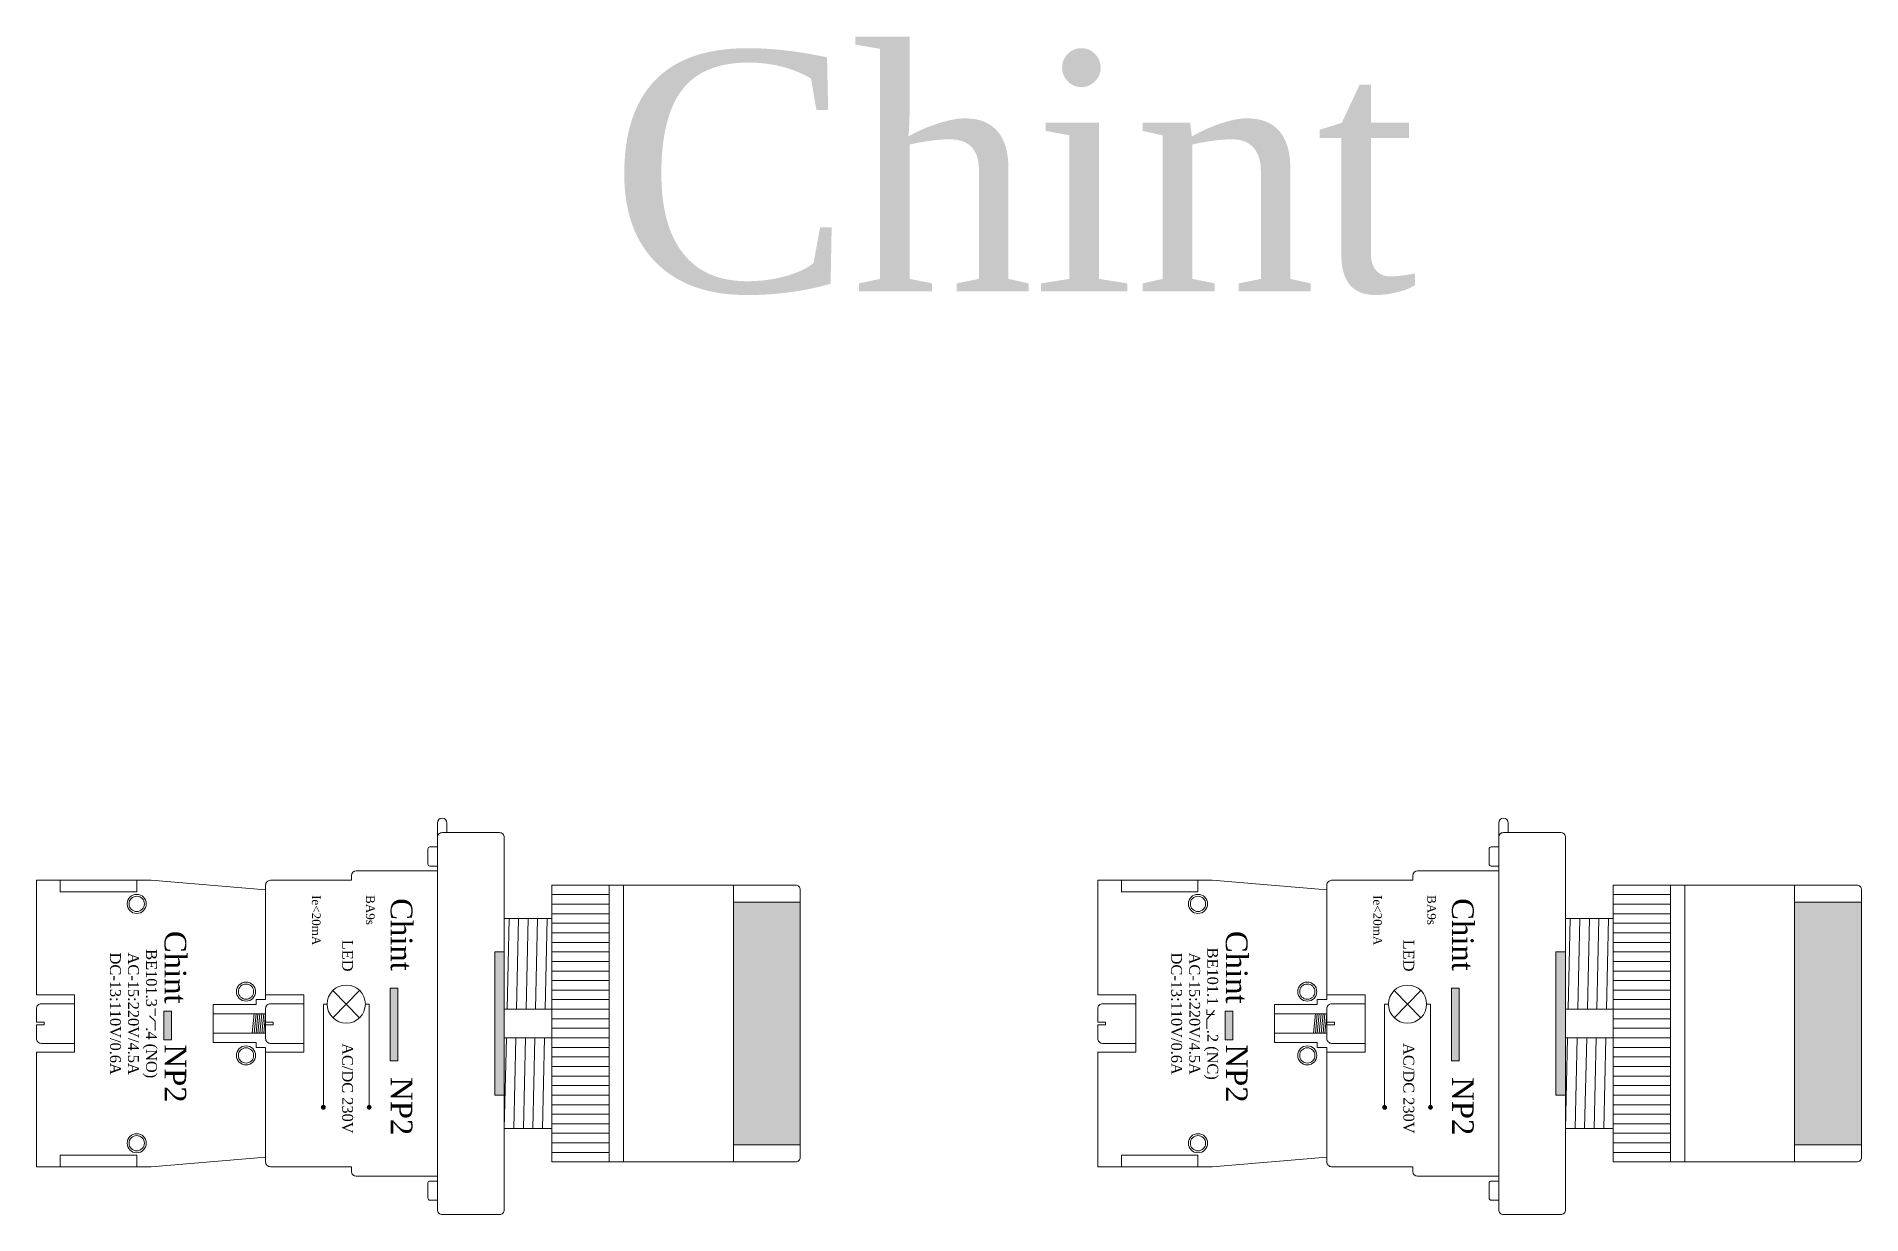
# Model space of a CAD drawing. Header units: millimetres. Extents: x 27 to 1256, y 71 to 472.
# Drawn here: x 794.7 to 985.9, y 165.6 to 289 of the extents above; entities that cross this region are included whole.
import ezdxf

# ---------------------------------------------------------------- set-up
doc = ezdxf.new("R2010")
doc.units = ezdxf.units.MM
doc.layers.add('1-EMC-ACESS', color=4, linetype='Continuous')
doc.styles.add('ARIAL', font='arial.ttf')

msp = doc.modelspace()

# ---------------------------------------------------------------- texts
at = {"layer": '1-EMC-ACESS', "color": 1, "linetype": 'ByBlock', "lineweight": -2, "insert": (896.99, 287.45), "char_height": 25.2, "width": 385.9629, "attachment_point": 2, "style": 'ARIAL'}
msp.add_mtext('{\\fTimes New Roman|b0|i0|c0|p18;\\C7;Chint}', dxfattribs=at)

# ---------------------------------------------------------------- blocks, each defined once
blk = doc.blocks.new('NBC')
at = {"lineweight": 9}
h = blk.add_hatch(color=7, dxfattribs=at)
h.set_gradient(color1=(40, 242, 13), color2=(36, 223, 12), one_color=1, tint=0.46, name='HEMISPHERICAL')
h.paths.add_polyline_path([(88946.93, 43556.44), (88953.93, 43556.44), (88953.93, 43531.04), (88946.93, 43531.04)])
h = blk.add_hatch(color=7, dxfattribs=at)
h.set_gradient(color1=(255, 255, 255), color2=(237, 237, 237), one_color=1, tint=0.93, name='INVCYLINDER')
h.paths.add_polyline_path([(88921.93, 43536.24), (88922.93, 43536.24), (88922.93, 43551.24), (88921.93, 43551.24)])
h = blk.add_hatch(color=7, dxfattribs=at)
h.set_gradient(color1=(255, 255, 255), color2=(237, 237, 237), one_color=1, tint=0.93, name='INVCYLINDER')
h.paths.add_polyline_path([(88910.97, 43547.46), (88910.97, 43539.83), (88911.77, 43539.83), (88911.77, 43547.46)])
h = blk.add_hatch(color=7, dxfattribs=at)
h.set_gradient(color1=(255, 255, 255), color2=(237, 237, 237), one_color=1, tint=0.93, name='INVCYLINDER')
h.paths.add_polyline_path([(88887.28, 43545.03), (88887.28, 43542.03), (88888.08, 43542.03), (88888.08, 43545.03)])
h = blk.add_hatch(color=7, dxfattribs=at)
h.set_gradient(color1=(255, 255, 255), one_color=1, tint=1, name='INVCYLINDER')
edge = h.paths.add_edge_path()
edge.add_arc((88903.98, 43534.96), 0.2, 0, 360)
h = blk.add_hatch(color=7, dxfattribs=at)
h.set_gradient(color1=(255, 255, 255), one_color=1, tint=1, name='INVCYLINDER')
edge = h.paths.add_edge_path()
edge.add_arc((88908.78, 43534.96), 0.2, 0, 360)
at = {"color": 7, "lineweight": 9}
for p, q in [((88916.43, 43565.24), (88916.43, 43565.24)), ((88915.94, 43563.28), (88915.93, 43564.74)), ((88916.93, 43564.74), (88916.93, 43563.74)), ((88915.93, 43559.74), (88907.43, 43559.74)), ((88876.43, 43558.74), (88876.43, 43557.54)), ((88876.43, 43557.54), (88884.43, 43557.54)), ((88884.43, 43557.54), (88884.43, 43558.74)), ((88897.93, 43557.74), (88885.93, 43558.74)), ((88906.93, 43559.24), (88906.93, 43558.74)), ((88927.93, 43558.24), (88933.93, 43558.24)), ((88927.93, 43557.24), (88933.93, 43557.24)), ((88927.93, 43556.24), (88933.93, 43556.24)), ((88923.43, 43554.74), (88923.22, 43545.24)), ((88924.43, 43554.74), (88924.22, 43545.24)), ((88925.43, 43554.74), (88925.22, 43545.24)), ((88926.43, 43554.74), (88926.22, 43545.24)), ((88927.43, 43554.74), (88927.22, 43545.24)), ((88927.93, 43555.24), (88933.93, 43555.24)), ((88927.93, 43554.24), (88933.93, 43554.24)), ((88927.93, 43553.24), (88933.93, 43553.24)), ((88927.93, 43552.24), (88933.93, 43552.24)), ((88927.93, 43551.24), (88933.93, 43551.24)), ((88927.93, 43550.24), (88933.93, 43550.24)), ((88927.93, 43549.24), (88933.93, 43549.24)), ((88927.93, 43548.24), (88933.93, 43548.24)), ((88897.93, 43546.24), (88896.93, 43546.24)), ((88896.93, 43546.24), (88896.93, 43545.74)), ((88904.99, 43547.21), (88907.77, 43544.33)), ((88907.77, 43547.21), (88904.99, 43544.33)), ((88927.93, 43547.24), (88933.93, 43547.24)), ((88927.93, 43546.24), (88933.93, 43546.24)), ((88886.37, 43543.97), (88885.78, 43544.55)), ((88886.37, 43545.31), (88886.37, 43544.55)), ((88896.93, 43545.74), (88892.43, 43545.74)), ((88892.43, 43545.74), (88892.43, 43541.74)), ((88896.53, 43542.74), (88896.73, 43544.74)), ((88896.73, 43542.74), (88896.93, 43544.74)), ((88896.93, 43542.74), (88897.13, 43544.74)), ((88897.13, 43542.74), (88897.33, 43544.74)), ((88897.33, 43542.74), (88897.53, 43544.74)), ((88897.53, 43542.74), (88897.73, 43544.74)), ((88897.73, 43542.74), (88897.93, 43544.74)), ((88904.38, 43545.77), (88903.98, 43545.77)), ((88903.98, 43545.77), (88903.98, 43534.96)), ((88908.38, 43545.77), (88908.78, 43545.77)), ((88908.78, 43545.77), (88908.78, 43534.96)), ((88922.93, 43545.24), (88923.43, 43545.24)), ((88922.93, 43545.24), (88927.93, 43545.24)), ((88927.93, 43545.24), (88933.93, 43545.24)), ((88927.93, 43544.24), (88933.93, 43544.24)), ((88874.73, 43543.89), (88873.93, 43543.89)), ((88873.93, 43543.59), (88874.73, 43543.59)), ((88874.73, 43543.59), (88874.73, 43543.89)), ((88886.37, 43543.97), (88886.37, 43543.02)), ((88897.93, 43542.74), (88897.63, 43542.74)), ((88897.93, 43542.74), (88897.73, 43542.74)), ((88898.73, 43543.89), (88897.93, 43543.89)), ((88897.93, 43543.59), (88898.73, 43543.59)), ((88898.73, 43543.59), (88898.73, 43543.89)), ((88923.15, 43542.24), (88922.93, 43532.74)), ((88922.93, 43542.24), (88923.43, 43542.24)), ((88922.93, 43542.24), (88927.93, 43542.24)), ((88924.15, 43542.24), (88923.93, 43532.74)), ((88925.15, 43542.24), (88924.93, 43532.74)), ((88926.15, 43542.24), (88925.93, 43532.74)), ((88927.15, 43542.24), (88926.93, 43532.74)), ((88927.93, 43543.24), (88933.93, 43543.24)), ((88927.93, 43542.24), (88933.93, 43542.24)), ((88896.93, 43541.74), (88892.43, 43541.74)), ((88896.93, 43541.24), (88896.93, 43541.74)), ((88897.93, 43541.24), (88896.93, 43541.24)), ((88897.93, 43540.74), (88897.93, 43541.24)), ((88927.93, 43541.24), (88933.93, 43541.24)), ((88927.93, 43540.24), (88933.93, 43540.24)), ((88927.93, 43539.24), (88933.93, 43539.24)), ((88927.93, 43538.24), (88933.93, 43538.24)), ((88927.93, 43537.24), (88933.93, 43537.24)), ((88927.93, 43536.24), (88933.93, 43536.24)), ((88927.93, 43535.24), (88933.93, 43535.24)), ((88927.93, 43534.24), (88933.93, 43534.24)), ((88927.93, 43533.24), (88933.93, 43533.24)), ((88927.93, 43532.24), (88933.93, 43532.24)), ((88927.93, 43531.24), (88933.93, 43531.24)), ((88876.43, 43528.74), (88876.43, 43529.94)), ((88876.43, 43529.94), (88884.43, 43529.94)), ((88884.43, 43529.94), (88884.43, 43528.74)), ((88897.93, 43529.74), (88885.93, 43528.74)), ((88906.93, 43528.24), (88906.93, 43528.74)), ((88927.93, 43530.24), (88933.93, 43530.24)), ((88927.93, 43529.24), (88933.93, 43529.24)), ((88915.93, 43527.74), (88907.43, 43527.74))]:
    blk.add_line(p, q, dxfattribs=at)
for points in [[(88916.43, 43523.74), (88922.43, 43523.74, 0.414214), (88922.93, 43524.24), (88922.93, 43563.24, 0.414214), (88922.43, 43563.74), (88916.43, 43563.74, 0.414214), (88915.93, 43563.24), (88915.93, 43524.24, 0.414214)], [(88915.13, 43560.24), (88915.93, 43560.24), (88915.93, 43562.24), (88915.13, 43562.24, 0.414214), (88914.93, 43562.04), (88914.93, 43560.44, 0.414214)], [(88946.93, 43558.24), (88953.43, 43558.24, -0.414214), (88953.93, 43557.74), (88953.93, 43529.74, -0.414214), (88953.43, 43529.24), (88946.93, 43529.24)], [(88915.13, 43527.24), (88915.93, 43527.24), (88915.93, 43525.24), (88915.13, 43525.24, -0.414214), (88914.93, 43525.44), (88914.93, 43527.04, -0.414214)]]:
    blk.add_lwpolyline(points, format="xyb", close=True, dxfattribs=at)
for points in [[(88915.93, 43527.74), (88915.93, 43559.74), (88907.43, 43559.74)], [(88885.93, 43558.74), (88873.93, 43558.74), (88873.93, 43546.74)], [(88897.93, 43546.24), (88897.93, 43557.74)], [(88873.93, 43540.74), (88877.93, 43540.74), (88877.93, 43546.74), (88873.93, 43546.74)], [(88897.93, 43540.74), (88901.93, 43540.74), (88901.93, 43546.74), (88897.93, 43546.74)], [(88873.93, 43545.31), (88873.93, 43543.89)], [(88873.93, 43545.31), (88873.93, 43543.89)], [(88897.93, 43545.31), (88897.93, 43543.89)], [(88897.93, 43542.16), (88897.93, 43545.31)], [(88873.93, 43543.59), (88873.93, 43542.16)], [(88873.93, 43543.59), (88873.93, 43542.16)], [(88897.93, 43543.59), (88897.93, 43542.16)], [(88873.93, 43540.74), (88873.93, 43528.74), (88885.93, 43528.74)], [(88897.93, 43529.74), (88897.93, 43541.24)]]:
    blk.add_lwpolyline(points, dxfattribs=at)
for points in [[(88906.93, 43558.74), (88898.43, 43558.74, 0.414214), (88897.93, 43558.24), (88897.93, 43546.74)], [(88873.93, 43543.59), (88873.93, 43542.16, 0.414214), (88874.43, 43541.66), (88877.93, 43541.66), (88877.93, 43545.81), (88874.43, 43545.81, 0.414214), (88873.93, 43545.31), (88873.93, 43543.89)], [(88897.93, 43543.59), (88897.93, 43542.16, 0.414214), (88898.43, 43541.66), (88901.93, 43541.66), (88901.93, 43545.81), (88898.43, 43545.81, 0.414214), (88897.93, 43545.31), (88897.93, 43543.89)], [(88897.93, 43540.74), (88897.93, 43529.24, 0.414214), (88898.43, 43528.74), (88906.93, 43528.74)]]:
    blk.add_lwpolyline(points, format="xyb", dxfattribs=at)
for points in [[(88927.93, 43529.24), (88933.93, 43529.24), (88933.93, 43558.24), (88927.93, 43558.24)], [(88933.93, 43558.24), (88935.43, 43558.24), (88935.43, 43529.24), (88933.93, 43529.24)], [(88935.43, 43529.24), (88946.93, 43529.24), (88946.93, 43558.24), (88935.43, 43558.24)], [(88946.93, 43556.44), (88953.93, 43556.44), (88953.93, 43531.04), (88946.93, 43531.04)], [(88922.93, 43532.74), (88927.93, 43532.74), (88927.93, 43554.74), (88922.93, 43554.74)], [(88921.93, 43536.24), (88922.93, 43536.24), (88922.93, 43551.24), (88921.93, 43551.24)], [(88910.97, 43547.46), (88910.97, 43539.83), (88911.77, 43539.83), (88911.77, 43547.46)], [(88887.28, 43545.03), (88887.28, 43542.03), (88888.08, 43542.03), (88888.08, 43545.03)], [(88892.43, 43542.74), (88897.93, 43542.74), (88897.93, 43544.74), (88892.43, 43544.74)]]:
    blk.add_lwpolyline(points, close=True, dxfattribs=at)
for centre, radius in [((88884.43, 43556.27), 1), ((88884.43, 43556.27), 0.8), ((88895.88, 43547.08), 1), ((88895.88, 43547.08), 0.8), ((88906.38, 43545.77), 2), ((88895.88, 43540.4), 1), ((88895.88, 43540.4), 0.8), ((88903.98, 43534.96), 0.2), ((88908.78, 43534.96), 0.2), ((88884.43, 43531.2), 1), ((88884.43, 43531.2), 0.8)]:
    blk.add_circle(centre, radius, dxfattribs=at)
for centre, start, end in [((88916.43, 43564.74), 90, 180), ((88916.43, 43564.74), 0, 90), ((88907.43, 43559.24), 90, 180), ((88907.43, 43528.24), 180, 270)]:
    blk.add_arc(centre, 0.5, start, end, dxfattribs=at)
at = {"layer": '1-EMC-ACESS', "color": 1, "linetype": 'ByBlock', "lineweight": 9, "attachment_point": 2, "rotation": 270, "style": 'ARIAL'}
for s, insert, char_height, width in [('{\\fTimes New Roman|b0|i0|c0|p18;\\C7;Ie<20mA}', (88903.69, 43554.56), 0.9072, 13.8947), ('{\\fTimes New Roman|b0|i0|c0|p18;\\C7;BA9s}', (88909.36, 43555.63), 0.9072, 13.8947), ('{\\fTimes New Roman|b0|i0|c0|p18;\\C7;Chint             NP2}', (88913.31, 43544.45), 2.268, 34.7367), ('{\\fTimes New Roman|b0|i0|c0|p18;\\C7;Chint     NP2}', (88889.62, 43544.45), 2.268, 34.7367), ('{\\fTimes New Roman|b0|i0|c0|p18;\\C7;LED}', (88907.09, 43550.85), 1.134, 17.3683), ('{\\fTimes New Roman|b0|i0|c0|p18;\\C7;BE101.3     .4 (NO)\\PAC-15:220V/4.5A\\PDC-13:110V/0.6A}', (88886.55, 43544.77), 1.134, 17.3683), ('{\\fTimes New Roman|b0|i0|c0|p18;\\C7;AC/DC 230V}', (88907.09, 43536.95), 1.134, 17.3683)]:
    blk.add_mtext(s, dxfattribs=dict(at, insert=insert, char_height=char_height, width=width))
blk = doc.blocks.new('NBD')
at = {"lineweight": 9}
h = blk.add_hatch(color=7, dxfattribs=at)
h.set_gradient(color1=(244, 35, 16), color2=(245, 62, 46), one_color=1, tint=0.57, name='INVCYLINDER')
h.paths.add_polyline_path([(89058.1, 43556.44), (89065.1, 43556.44), (89065.1, 43531.04), (89058.1, 43531.04)])
h = blk.add_hatch(color=7, dxfattribs=at)
h.set_gradient(color1=(255, 255, 255), color2=(237, 237, 237), one_color=1, tint=0.93, name='INVCYLINDER')
h.paths.add_polyline_path([(89033.1, 43536.24), (89034.1, 43536.24), (89034.1, 43551.24), (89033.1, 43551.24)])
h = blk.add_hatch(color=7, dxfattribs=at)
h.set_gradient(color1=(255, 255, 255), color2=(237, 237, 237), one_color=1, tint=0.93, name='INVCYLINDER')
h.paths.add_polyline_path([(89022.14, 43547.46), (89022.14, 43539.83), (89022.94, 43539.83), (89022.94, 43547.46)])
h = blk.add_hatch(color=7, dxfattribs=at)
h.set_gradient(color1=(255, 255, 255), color2=(237, 237, 237), one_color=1, tint=0.93, name='INVCYLINDER')
h.paths.add_polyline_path([(88998.45, 43545.03), (88998.45, 43542.03), (88999.25, 43542.03), (88999.25, 43545.03)])
h = blk.add_hatch(color=7, dxfattribs=at)
h.set_gradient(color1=(255, 255, 255), one_color=1, tint=1, name='INVCYLINDER')
edge = h.paths.add_edge_path()
edge.add_arc((89015.15, 43534.96), 0.2, 0, 360)
h = blk.add_hatch(color=7, dxfattribs=at)
h.set_gradient(color1=(255, 255, 255), one_color=1, tint=1, name='INVCYLINDER')
edge = h.paths.add_edge_path()
edge.add_arc((89019.95, 43534.96), 0.2, 0, 360)
at = {"color": 7, "lineweight": 9}
for p, q in [((89027.6, 43565.24), (89027.6, 43565.24)), ((89027.1, 43563.28), (89027.1, 43564.74)), ((89028.1, 43564.74), (89028.1, 43563.74)), ((89027.1, 43559.74), (89018.6, 43559.74)), ((88987.6, 43558.74), (88987.6, 43557.54)), ((88987.6, 43557.54), (88995.6, 43557.54)), ((88995.6, 43557.54), (88995.6, 43558.74)), ((89009.1, 43557.74), (88997.1, 43558.74)), ((89018.1, 43559.24), (89018.1, 43558.74)), ((89039.1, 43558.24), (89045.1, 43558.24)), ((89039.1, 43557.24), (89045.1, 43557.24)), ((89039.1, 43556.24), (89045.1, 43556.24)), ((89034.6, 43554.74), (89034.39, 43545.24)), ((89035.6, 43554.74), (89035.39, 43545.24)), ((89036.6, 43554.74), (89036.39, 43545.24)), ((89037.6, 43554.74), (89037.39, 43545.24)), ((89038.6, 43554.74), (89038.39, 43545.24)), ((89039.1, 43555.24), (89045.1, 43555.24)), ((89039.1, 43554.24), (89045.1, 43554.24)), ((89039.1, 43553.24), (89045.1, 43553.24)), ((89039.1, 43552.24), (89045.1, 43552.24)), ((89039.1, 43551.24), (89045.1, 43551.24)), ((89039.1, 43550.24), (89045.1, 43550.24)), ((89039.1, 43549.24), (89045.1, 43549.24)), ((89039.1, 43548.24), (89045.1, 43548.24)), ((89009.1, 43546.24), (89008.1, 43546.24)), ((89008.1, 43546.24), (89008.1, 43545.74)), ((89016.16, 43547.21), (89018.93, 43544.33)), ((89018.93, 43547.21), (89016.16, 43544.33)), ((89039.1, 43547.24), (89045.1, 43547.24)), ((89039.1, 43546.24), (89045.1, 43546.24)), ((88996.54, 43545.2), (88996.54, 43544.7)), ((88996.54, 43544.18), (88997.34, 43545.1)), ((88996.54, 43544.7), (88997.34, 43544.7)), ((88996.54, 43544.18), (88996.54, 43543.17)), ((89008.1, 43545.74), (89003.6, 43545.74)), ((89003.6, 43545.74), (89003.6, 43541.74)), ((89007.7, 43542.74), (89007.9, 43544.74)), ((89007.9, 43542.74), (89008.1, 43544.74)), ((89008.1, 43542.74), (89008.3, 43544.74)), ((89008.3, 43542.74), (89008.5, 43544.74)), ((89008.5, 43542.74), (89008.7, 43544.74)), ((89008.7, 43542.74), (89008.9, 43544.74)), ((89008.9, 43542.74), (89009.1, 43544.74)), ((89015.55, 43545.77), (89015.15, 43545.77)), ((89015.15, 43545.77), (89015.15, 43534.96)), ((89019.55, 43545.77), (89019.95, 43545.77)), ((89019.95, 43545.77), (89019.95, 43534.96)), ((89034.1, 43545.24), (89034.6, 43545.24)), ((89034.1, 43545.24), (89039.1, 43545.24)), ((89039.1, 43545.24), (89045.1, 43545.24)), ((89039.1, 43544.24), (89045.1, 43544.24)), ((88985.9, 43543.89), (88985.1, 43543.89)), ((88985.1, 43543.59), (88985.9, 43543.59)), ((88985.9, 43543.59), (88985.9, 43543.89)), ((89009.1, 43542.74), (89008.8, 43542.74)), ((89009.1, 43542.74), (89008.9, 43542.74)), ((89009.9, 43543.89), (89009.1, 43543.89)), ((89009.1, 43543.59), (89009.9, 43543.59)), ((89009.9, 43543.59), (89009.9, 43543.89)), ((89034.32, 43542.24), (89034.1, 43532.74)), ((89034.1, 43542.24), (89034.6, 43542.24)), ((89034.1, 43542.24), (89039.1, 43542.24)), ((89035.32, 43542.24), (89035.1, 43532.74)), ((89036.32, 43542.24), (89036.1, 43532.74)), ((89037.32, 43542.24), (89037.1, 43532.74)), ((89038.32, 43542.24), (89038.1, 43532.74)), ((89039.1, 43543.24), (89045.1, 43543.24)), ((89039.1, 43542.24), (89045.1, 43542.24)), ((89008.1, 43541.74), (89003.6, 43541.74)), ((89008.1, 43541.24), (89008.1, 43541.74)), ((89009.1, 43541.24), (89008.1, 43541.24)), ((89009.1, 43540.74), (89009.1, 43541.24)), ((89039.1, 43541.24), (89045.1, 43541.24)), ((89039.1, 43540.24), (89045.1, 43540.24)), ((89039.1, 43539.24), (89045.1, 43539.24)), ((89039.1, 43538.24), (89045.1, 43538.24)), ((89039.1, 43537.24), (89045.1, 43537.24)), ((89039.1, 43536.24), (89045.1, 43536.24)), ((89039.1, 43535.24), (89045.1, 43535.24)), ((89039.1, 43534.24), (89045.1, 43534.24)), ((89039.1, 43533.24), (89045.1, 43533.24)), ((89039.1, 43532.24), (89045.1, 43532.24)), ((89039.1, 43531.24), (89045.1, 43531.24)), ((88987.6, 43528.74), (88987.6, 43529.94)), ((88987.6, 43529.94), (88995.6, 43529.94)), ((88995.6, 43529.94), (88995.6, 43528.74)), ((89009.1, 43529.74), (88997.1, 43528.74)), ((89018.1, 43528.24), (89018.1, 43528.74)), ((89039.1, 43530.24), (89045.1, 43530.24)), ((89039.1, 43529.24), (89045.1, 43529.24)), ((89027.1, 43527.74), (89018.6, 43527.74))]:
    blk.add_line(p, q, dxfattribs=at)
for points in [[(89027.6, 43523.74), (89033.6, 43523.74, 0.414214), (89034.1, 43524.24), (89034.1, 43563.24, 0.414214), (89033.6, 43563.74), (89027.6, 43563.74, 0.414214), (89027.1, 43563.24), (89027.1, 43524.24, 0.414214)], [(89026.3, 43560.24), (89027.1, 43560.24), (89027.1, 43562.24), (89026.3, 43562.24, 0.414214), (89026.1, 43562.04), (89026.1, 43560.44, 0.414214)], [(89058.1, 43558.24), (89064.6, 43558.24, -0.414214), (89065.1, 43557.74), (89065.1, 43529.74, -0.414214), (89064.6, 43529.24), (89058.1, 43529.24)], [(89026.3, 43527.24), (89027.1, 43527.24), (89027.1, 43525.24), (89026.3, 43525.24, -0.414214), (89026.1, 43525.44), (89026.1, 43527.04, -0.414214)]]:
    blk.add_lwpolyline(points, format="xyb", close=True, dxfattribs=at)
for points in [[(89027.1, 43527.74), (89027.1, 43559.74), (89018.6, 43559.74)], [(88997.1, 43558.74), (88985.1, 43558.74), (88985.1, 43546.74)], [(89009.1, 43546.24), (89009.1, 43557.74)], [(88985.1, 43540.74), (88989.1, 43540.74), (88989.1, 43546.74), (88985.1, 43546.74)], [(89009.1, 43540.74), (89013.1, 43540.74), (89013.1, 43546.74), (89009.1, 43546.74)], [(88985.1, 43545.31), (88985.1, 43543.89)], [(88985.1, 43545.31), (88985.1, 43543.89)], [(89009.1, 43545.31), (89009.1, 43543.89)], [(89009.1, 43542.16), (89009.1, 43545.31)], [(88985.1, 43543.59), (88985.1, 43542.16)], [(88985.1, 43543.59), (88985.1, 43542.16)], [(89009.1, 43543.59), (89009.1, 43542.16)], [(88985.1, 43540.74), (88985.1, 43528.74), (88997.1, 43528.74)], [(89009.1, 43529.74), (89009.1, 43541.24)]]:
    blk.add_lwpolyline(points, dxfattribs=at)
for points in [[(89018.1, 43558.74), (89009.6, 43558.74, 0.414214), (89009.1, 43558.24), (89009.1, 43546.74)], [(88985.1, 43543.59), (88985.1, 43542.16, 0.414214), (88985.6, 43541.66), (88989.1, 43541.66), (88989.1, 43545.81), (88985.6, 43545.81, 0.414214), (88985.1, 43545.31), (88985.1, 43543.89)], [(89009.1, 43543.59), (89009.1, 43542.16, 0.414214), (89009.6, 43541.66), (89013.1, 43541.66), (89013.1, 43545.81), (89009.6, 43545.81, 0.414214), (89009.1, 43545.31), (89009.1, 43543.89)], [(89009.1, 43540.74), (89009.1, 43529.24, 0.414214), (89009.6, 43528.74), (89018.1, 43528.74)]]:
    blk.add_lwpolyline(points, format="xyb", dxfattribs=at)
for points in [[(89039.1, 43529.24), (89045.1, 43529.24), (89045.1, 43558.24), (89039.1, 43558.24)], [(89045.1, 43558.24), (89046.6, 43558.24), (89046.6, 43529.24), (89045.1, 43529.24)], [(89046.6, 43529.24), (89058.1, 43529.24), (89058.1, 43558.24), (89046.6, 43558.24)], [(89058.1, 43556.44), (89065.1, 43556.44), (89065.1, 43531.04), (89058.1, 43531.04)], [(89034.1, 43532.74), (89039.1, 43532.74), (89039.1, 43554.74), (89034.1, 43554.74)], [(89033.1, 43536.24), (89034.1, 43536.24), (89034.1, 43551.24), (89033.1, 43551.24)], [(89022.14, 43547.46), (89022.14, 43539.83), (89022.94, 43539.83), (89022.94, 43547.46)], [(88998.45, 43545.03), (88998.45, 43542.03), (88999.25, 43542.03), (88999.25, 43545.03)], [(89003.6, 43542.74), (89009.1, 43542.74), (89009.1, 43544.74), (89003.6, 43544.74)]]:
    blk.add_lwpolyline(points, close=True, dxfattribs=at)
for centre, radius in [((88995.6, 43556.27), 1), ((88995.6, 43556.27), 0.8), ((89007.05, 43547.08), 1), ((89007.05, 43547.08), 0.8), ((89017.55, 43545.77), 2), ((89007.05, 43540.4), 1), ((89007.05, 43540.4), 0.8), ((89015.15, 43534.96), 0.2), ((89019.95, 43534.96), 0.2), ((88995.6, 43531.2), 1), ((88995.6, 43531.2), 0.8)]:
    blk.add_circle(centre, radius, dxfattribs=at)
for centre, start, end in [((89027.6, 43564.74), 90, 180), ((89027.6, 43564.74), 0, 90), ((89018.6, 43559.24), 90, 180), ((89018.6, 43528.24), 180, 270)]:
    blk.add_arc(centre, 0.5, start, end, dxfattribs=at)
at = {"layer": '1-EMC-ACESS', "color": 1, "linetype": 'ByBlock', "lineweight": 9, "attachment_point": 2, "rotation": 270, "style": 'ARIAL'}
for s, insert, char_height, width in [('{\\fTimes New Roman|b0|i0|c0|p18;\\C7;Ie<20mA}', (89014.86, 43554.56), 0.9072, 13.8947), ('{\\fTimes New Roman|b0|i0|c0|p18;\\C7;BA9s}', (89020.53, 43555.63), 0.9072, 13.8947), ('{\\fTimes New Roman|b0|i0|c0|p18;\\C7;Chint             NP2}', (89024.48, 43544.45), 2.268, 34.7367), ('{\\fTimes New Roman|b0|i0|c0|p18;\\C7;Chint     NP2}', (89000.79, 43544.45), 2.268, 34.7367), ('{\\fTimes New Roman|b0|i0|c0|p18;\\C7;LED}', (89018.25, 43550.85), 1.134, 17.3683), ('{\\fTimes New Roman|b0|i0|c0|p18;\\C7;BE101.1      .2 (NC)\\PAC-15:220V/4.5A\\PDC-13:110V/0.6A}', (88997.71, 43544.77), 1.134, 17.3683), ('{\\fTimes New Roman|b0|i0|c0|p18;\\C7;AC/DC 230V}', (89018.25, 43536.95), 1.134, 17.3683)]:
    blk.add_mtext(s, dxfattribs=dict(at, insert=insert, char_height=char_height, width=width))

# ---------------------------------------------------------------- block references
at = {"color": 7, "lineweight": 9}
for name in ['NBC', 'NBD']:
    msp.add_blockref(name, (-88079.25, -43358.17), dxfattribs=at)

msp.set_redraw_order([(e.dxf.handle, doc.entitydb.next_handle()) for e in msp.query("TEXT MTEXT ATTDEF DIMENSION ARC_DIMENSION")])  # texts and dimensions are drawn at this point

doc.saveas('drawing.dxf')
